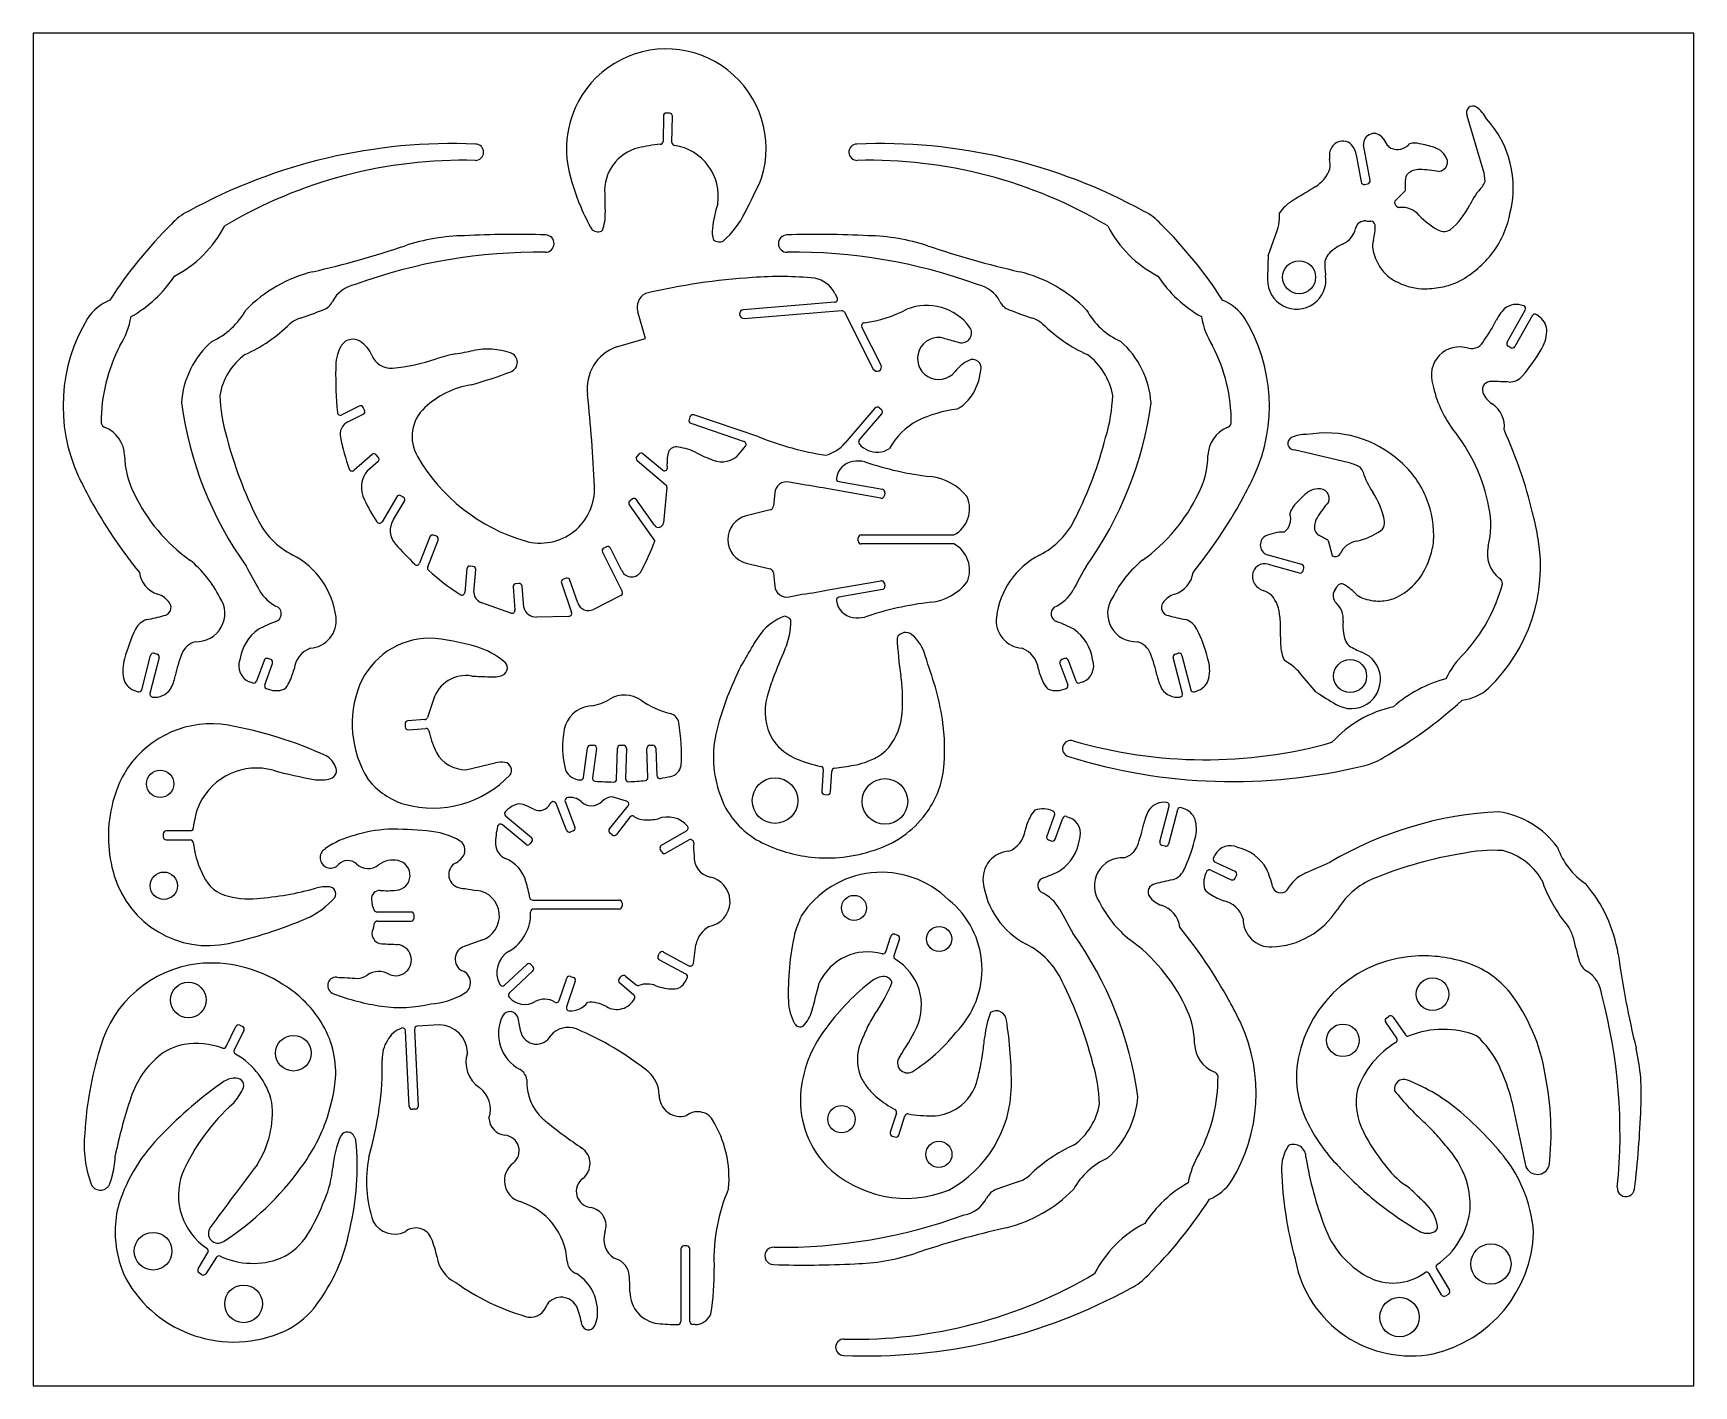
# Model space of a CAD drawing. Extents: x 0 to 10.9, y 0 to 8.9.
import ezdxf

# ---------------------------------------------------------------- set-up
doc = ezdxf.new("R2010")
doc.units = 0
doc.layers.add('WHITE', color=7, linetype='CONTINUOUS')

msp = doc.modelspace()

# ---------------------------------------------------------------- linework, layer by layer
at = {"layer": 'WHITE', "linetype": 'CONTINUOUS'}
for p, q in [((10.943487, 8.918657), (0, 8.918657)), ((0, 8.918657), (0, 0)), ((10.943487, 0), (10.943487, 8.918657)), ((4.153102, 8.372424), (4.150779, 8.205456)), ((4.192472, 8.391871), (4.173377, 8.392109)), ((4.209637, 8.198212), (4.212157, 8.371597)), ((9.556083, 8.017661), (9.450532, 8.37455)), ((8.719471, 8.116283), (8.751715, 7.93774)), ((8.809825, 7.94837), (8.767496, 8.181676)), ((8.77514, 7.921638), (8.793683, 7.925181)), ((9.043683, 7.880456), (8.972226, 7.810024)), ((8.138565, 7.451127), (8.183803, 7.580457)), ((5.281879, 7.144825), (4.681841, 7.095261)), ((5.282824, 7.202938), (5.297824, 7.173411)), ((4.034394, 6.905677), (3.98385, 7.082033)), ((4.686406, 7.037775), (5.326918, 7.089159)), ((5.345996, 7.078284), (5.536406, 6.703884)), ((9.712973, 6.881285), (9.832657, 7.092899)), ((9.879272, 7.055655), (9.764306, 6.852352)), ((9.929901, 7.045655), (9.908191, 7.061734)), ((5.588965, 6.730498), (5.461761, 6.980892)), ((3.84306, 6.850388), (3.852548, 6.853725)), ((9.737382, 6.844868), (9.720414, 6.854474)), ((2.148019, 6.459609), (2.033618, 6.401956)), ((2.072982, 6.355669), (2.174602, 6.406877)), ((2.183247, 6.433208), (2.174366, 6.450775)), ((4.328338, 6.389908), (4.321999, 6.371247)), ((4.782419, 6.256258), (4.353298, 6.402153)), ((5.5468, 6.446601), (5.351722, 6.217271)), ((5.444044, 6.234633), (5.591682, 6.408412)), ((5.589556, 6.436168), (5.574595, 6.448806)), ((1.274013, 6.258648), (1.27574, 6.252898)), ((4.3342, 6.346394), (4.684597, 6.227114)), ((7.067465, 6.252902), (7.069238, 6.258648)), ((2.233421, 6.140539), (2.114366, 6.036602)), ((2.273972, 6.123767), (2.261216, 6.138531)), ((3.990346, 6.143255), (3.977748, 6.128334)), ((4.146838, 6.037188), (4.018063, 6.145657)), ((8.672187, 6.085224), (8.310416, 6.172192)), ((2.202752, 6.035421), (2.27224, 6.096011)), ((3.98011, 6.100578), (4.169047, 5.941327)), ((4.175929, 5.924202), (4.152944, 5.689162)), ((5.068494, 5.941917), (4.981289, 5.958807)), ((5.585816, 5.853099), (5.251328, 5.911366)), ((5.309199, 5.961938), (5.596012, 5.911209)), ((0.373031, 5.850776), (0.376373, 5.844435)), ((2.395251, 5.862008), (2.298578, 5.697233)), ((2.375192, 5.711406), (2.446058, 5.832036)), ((2.438972, 5.859043), (2.422042, 5.869043)), ((3.92828, 5.808597), (4.096055, 5.569083)), ((3.94939, 5.847406), (3.93322, 5.836209)), ((4.094637, 5.673965), (3.976764, 5.842469)), ((4.886368, 5.887193), (4.878927, 5.801563)), ((5.612351, 5.888138), (5.609044, 5.86928)), ((7.966886, 5.84445), (7.97026, 5.850776)), ((4.856249, 5.775188), (4.69818, 5.735382)), ((9.883012, 5.749161), (9.881476, 5.756288)), ((2.613577, 5.597194), (2.546452, 5.423769)), ((2.657278, 5.601327), (2.638932, 5.608453)), ((5.437154, 5.571052), (5.437154, 5.590146)), ((5.457273, 5.609989), (6.068098, 5.609989)), ((8.87888, 5.637981), (8.891123, 5.649005)), ((2.600152, 5.398966), (2.668459, 5.575973)), ((3.75074, 5.497587), (3.882276, 5.236564)), ((3.777158, 5.532863), (3.759638, 5.524202)), ((3.87952, 5.373178), (3.803536, 5.524202)), ((6.068096, 5.551166), (5.457273, 5.55117)), ((8.359432, 5.416288), (8.137973, 5.477108)), ((8.534589, 5.572824), (8.560014, 5.475571)), ((2.858062, 5.386997), (2.844049, 5.231486)), ((2.898772, 5.402925), (2.879325, 5.404674)), ((2.90332, 5.231641), (2.916687, 5.381682)), ((4.699356, 5.424145), (4.85625, 5.385973)), ((8.139511, 5.417312), (8.343641, 5.359583)), ((8.368448, 5.373611), (8.373369, 5.391682)), ((3.162553, 5.267703), (3.1746, 5.114714)), ((3.20019, 5.290541), (3.180702, 5.288926)), ((3.232472, 5.132273), (3.221411, 5.272391)), ((3.481269, 5.293485), (3.547788, 5.099793)), ((3.512158, 5.324792), (3.493654, 5.318454)), ((3.588724, 5.161994), (3.537198, 5.312588)), ((4.878914, 5.359437), (4.88503, 5.290541)), ((4.88503, 5.290541), (4.886368, 5.274005)), ((5.251328, 5.249793), (5.585816, 5.308021)), ((5.609039, 5.291721), (5.612351, 5.272982)), ((3.148419, 5.094635), (2.956648, 5.161998)), ((3.873417, 5.210186), (3.692079, 5.118651)), ((4.981286, 5.202329), (5.068494, 5.219281)), ((5.59601, 5.249811), (5.309202, 5.198966)), ((3.529521, 5.073573), (3.31767, 5.068651)), ((0.714762, 4.589755), (0.773187, 4.816132)), ((0.797243, 4.830069), (0.816337, 4.825148)), ((7.526914, 4.825148), (7.546009, 4.830069)), ((7.570012, 4.816129), (7.628489, 4.589755)), ((0.830313, 4.801368), (0.769487, 4.565896)), ((1.521217, 4.783455), (1.470863, 4.646054)), ((1.525351, 4.623022), (1.576729, 4.763179)), ((1.564958, 4.788534), (1.546611, 4.795266)), ((6.766483, 4.763179), (6.8179, 4.623022)), ((6.796601, 4.795266), (6.778097, 4.788534)), ((6.872191, 4.646054), (6.821797, 4.783455)), ((7.573784, 4.565891), (7.512741, 4.801368)), ((1.445666, 4.6344), (1.42417, 4.642314)), ((6.919041, 4.642314), (6.897585, 4.6344)), ((8.453879, 4.5744), (8.364545, 4.678097)), ((0.663385, 4.586408), (0.688384, 4.576329)), ((2.637357, 4.525542), (2.598971, 4.406684)), ((7.654859, 4.576349), (7.679906, 4.586408)), ((2.581648, 4.393062), (2.468853, 4.385227)), ((3.677906, 4.483063), (3.662158, 4.48066)), ((2.450546, 4.364125), (2.451922, 4.344676)), ((2.472987, 4.32633), (2.58716, 4.33444)), ((2.650546, 4.189362), (2.657881, 4.174801)), ((3.62637, 4.011567), (3.653733, 4.206645)), ((3.673221, 4.223571), (3.693103, 4.223574)), ((3.712591, 4.201133), (3.685583, 4.009047)), ((3.844872, 4.000386), (3.849992, 4.204322)), ((3.869677, 4.223574), (3.889362, 4.223574)), ((3.909038, 4.203299), (3.903929, 4.002945)), ((4.05154, 4.011566), (4.04448, 4.203141)), ((4.064165, 4.223574), (4.083614, 4.223574)), ((4.10329, 4.204479), (4.110228, 4.023575)), ((4.871604, 4.263771), (4.881086, 4.250341)), ((2.85212, 4.06259), (3.044827, 4.107667)), ((5.206879, 4.063535), (5.196604, 3.919284)), ((5.255068, 3.915543), (5.262942, 4.053496)), ((3.514166, 3.662788), (3.446253, 3.839717)), ((3.505656, 3.851722), (3.569284, 3.683812)), ((3.910772, 3.854692), (3.816292, 3.88326)), ((5.215108, 3.898024), (5.233848, 3.896843)), ((3.113537, 3.758418), (3.283458, 3.615701)), ((3.797433, 3.671804), (3.920465, 3.823378)), ((3.932064, 3.750004), (3.843299, 3.63519)), ((6.730695, 3.764914), (6.679274, 3.624758)), ((6.734593, 3.60452), (6.784964, 3.74189)), ((6.810419, 3.753733), (6.831837, 3.745819)), ((7.425576, 3.586804), (7.486339, 3.822203)), ((7.541324, 3.798181), (7.482594, 3.572047)), ((7.592662, 3.801764), (7.567465, 3.811607)), ((0.857085, 3.639363), (0.857085, 3.619678)), ((1.035628, 3.659048), (0.87677, 3.659048)), ((3.245427, 3.570465), (3.092513, 3.699008)), ((3.557867, 3.658457), (3.53952, 3.651371)), ((3.815347, 3.632039), (3.800347, 3.644048)), ((4.139898, 3.564388), (4.306094, 3.660386)), ((0.87677, 3.599993), (1.035234, 3.599993)), ((1.91413, 3.533615), (1.927164, 3.543099)), ((3.285761, 3.588001), (3.273182, 3.572828)), ((4.142275, 3.520269), (4.132669, 3.537591)), ((4.323416, 3.599167), (4.169283, 3.512749)), ((6.690892, 3.599599), (6.709393, 3.59266)), ((7.458843, 3.557867), (7.439749, 3.562788)), ((9.411556, 3.508418), (9.40565, 3.50724)), ((7.760418, 3.400584), (7.895417, 3.337159)), ((7.778488, 3.479127), (7.788161, 3.499763)), ((7.920614, 3.390741), (7.787969, 3.452929)), ((7.921638, 3.346607), (7.930087, 3.364528)), ((3.292867, 3.20212), (3.860583, 3.20271)), ((3.880268, 3.183025), (3.880268, 3.16334)), ((4.592067, 3.186963), (4.59192, 3.20271)), ((2.49094, 3.123576), (2.26535, 3.123576)), ((2.268893, 3.064521), (2.49094, 3.064758)), ((2.510625, 3.084443), (2.510625, 3.103891)), ((3.860583, 3.143655), (3.297986, 3.143655)), ((5.061958, 3.09897), (5.058044, 3.089764)), ((2.241531, 3.016136), (2.249784, 3.049564)), ((5.618493, 2.861805), (5.652154, 2.965309)), ((5.677351, 2.978104), (5.695422, 2.972238)), ((2.954719, 2.93838), (2.840546, 2.896412)), ((4.118057, 2.835037), (4.127315, 2.852317)), ((4.154086, 2.860231), (4.321606, 2.770073)), ((4.35053, 2.784839), (4.366724, 2.908026)), ((5.708256, 2.947041), (5.671839, 2.835191)), ((3.106057, 2.64094), (3.252159, 2.778892)), ((3.29271, 2.736018), (3.137395, 2.589326)), ((3.280112, 2.778144), (3.293458, 2.763971)), ((4.301329, 2.714166), (4.126173, 2.808262)), ((3.465938, 2.539916), (3.516095, 2.68716)), ((3.57204, 2.668302), (3.514324, 2.498814)), ((3.541087, 2.699538), (3.559639, 2.693065)), ((3.862158, 2.684247), (3.874992, 2.699404)), ((3.958407, 2.576361), (3.864323, 2.656451)), ((3.902542, 2.701755), (3.973024, 2.643853)), ((4.296999, 2.664719), (4.309401, 2.68716)), ((7.883016, 2.53716), (7.879471, 2.543498)), ((8.918092, 2.425153), (8.934195, 2.436216)), ((8.961596, 2.431294), (9.042639, 2.313958)), ((1.271257, 2.236767), (1.335824, 2.368263)), ((1.388777, 2.342279), (1.325155, 2.213185)), ((1.361997, 2.377301), (1.379682, 2.368696)), ((2.478696, 1.842122), (2.45409, 2.341334)), ((2.512765, 2.349797), (2.537593, 1.844878)), ((2.67716, 2.380849), (2.531097, 2.370428)), ((8.986203, 2.291925), (8.912935, 2.39779)), ((0.442916, 2.235231), (0.438582, 2.219484)), ((6.981836, 2.129523), (6.980304, 2.135233)), ((8.336794, 2.15724), (8.333793, 2.141532)), ((9.745217, 1.874406), (9.837314, 1.444868)), ((2.518851, 1.824207), (2.499404, 1.823382)), ((5.688374, 1.798776), (5.647586, 1.671847)), ((5.703729, 1.65354), (5.744831, 1.779878)), ((5.926563, 1.779721), (5.943453, 1.780664)), ((5.660225, 1.647005), (5.678886, 1.640942)), ((1.086612, 0.771258), (1.151569, 0.878701)), ((4.268102, 0.902518), (4.268102, 0.423424)), ((4.307472, 0.922203), (4.287787, 0.922203)), ((4.327157, 0.423621), (4.327157, 0.902518)), ((1.208265, 0.847636), (1.136792, 0.739143)), ((4.486763, 0.793266), (4.487395, 0.778345)), ((8.316086, 0.839172), (8.318916, 0.82343)), ((9.247029, 0.774408), (9.332659, 0.630077)), ((1.109604, 0.733424), (1.092506, 0.744666)), ((9.281832, 0.599959), (9.198761, 0.740117)), ((9.325769, 0.603109), (9.308837, 0.593075)), ((1.848422, 0.50866), (1.860427, 0.524371)), ((3.243657, 0.458075), (3.259442, 0.453542)), ((4.361369, 0.403936), (4.346842, 0.403936)), ((0, 0), (10.943487, 0))]:
    msp.add_line(p, q, dxfattribs=at)
for centre, radius in [((8.34266, 7.309592), 0.108858), ((8.678723, 4.680109), 0.108858), ((0.836849, 3.969441), 0.090118), ((4.88873, 3.858654), 0.150197), ((5.613138, 3.853142), 0.150197), ((0.861022, 3.297395), 0.090118), ((5.409241, 3.151332), 0.082638), ((5.9705, 2.946215), 0.082638), ((1.022636, 2.544089), 0.11748), ((9.222068, 2.582475), 0.107638), ((1.71476, 2.193106), 0.11748), ((8.631321, 2.277948), 0.107638), ((5.326958, 1.758028), 0.090354), ((5.968492, 1.525942), 0.086378), ((0.790195, 0.887754), 0.124173), ((9.60628, 0.803345), 0.132637), ((1.386415, 0.540353), 0.124173), ((9.004273, 0.453346), 0.130118)]:
    msp.add_circle(centre, radius, dxfattribs=at)
for centre, radius, start, end in [((4.171945, 8.156905), 0.658038, -17.211067, 190.520959), ((9.487036, 8.395978), 0.042329, 54.537399, 210.413189), ((9.393682, 8.262936), 0.204855, 26.66354, 54.85921), ((4.17314, 8.37207), 0.020041, 89.319664, 178.986988), ((4.192118, 8.371834), 0.020041, -0.675361, 88.98672), ((9.083288, 7.90061), 0.670712, -14.695899, 42.630862), ((8.836872, 8.187936), 0.069658, 32.51342, 185.1562), ((9.530296, 8.598841), 0.736409, -149.52638, -145.4722), ((2.764719, 4.572314), 3.618806, 87.60882, 118.8016), ((2.91395, 8.134023), 0.053974, -91.860019, 88.139981), ((4.058864, 7.878206), 0.293422, 103.788724, 183.938154), ((4.268019, 6.887389), 1.305954, 96.011407, 102.339644), ((4.131094, 8.20585), 0.019689, -89.5419, -1.145763), ((4.229362, 8.198018), 0.019725, 179.436519, 261.159397), ((4.175976, 7.843092), 0.339193, -8.58405, 81.462656), ((5.4293, 8.134035), 0.053962, 91.86064, 271.86064), ((5.578519, 4.572321), 3.618798, 61.198164, 92.390982), ((8.73503, 8.10716), 0.192214, 170.23788, 185.916621), ((8.637331, 8.1135), 0.095414, 115.513713, 164.030101), ((8.630838, 8.127677), 0.079822, 33.746592, 115.691017), ((8.577936, 8.09207), 0.143591, 9.707671, 33.83392), ((8.971183, 8.213949), 0.057625, -145.656446, -114.609063), ((8.990757, 8.257076), 0.104985, -114.519832, -40.448284), ((9.105767, 8.064945), 0.128897, 76.162466, 105.810101), ((8.956914, 7.290979), 0.9169, 72.434135, 78.698796), ((9.077935, 7.797622), 0.399125, 62.95219, 67.03888), ((9.207538, 8.051051), 0.114479, 30.981145, 63.045131), ((9.256556, 8.069669), 0.063551, -83.8832, 39.36935), ((2.838374, 4.99133), 3.08963, 88.630824, 120.68318), ((4.890662, 8.322962), 1.395361, -168.163681, -156.832593), ((5.504778, 4.991337), 3.089645, 59.315778, 91.367333), ((8.325387, 8.103652), 0.233445, -58.085047, -19.806316), ((8.278252, 8.050938), 0.268072, -5.649052, 7.805619), ((9.097746, 7.953813), 0.054512, 138.263363, 181.37592), ((9.134864, 7.90337), 0.11651, 88.95448, 131.8908), ((9.125235, 7.30573), 0.714227, 78.851854, 89.056974), ((9.300257, 7.939709), 0.267439, 0.084298, 16.946458), ((1.07516, 9.634456), 4.083472, -27.686325, -24.174632), ((11.243442, 3.404482), 5.298033, 121.8358, 122.5558), ((8.771399, 7.941286), 0.020001, -169.787812, -79.22106), ((8.790178, 7.944833), 0.019963, -79.887216, 10.204043), ((6.690144, 7.902329), 2.353641, -0.532485, 1.221513), ((9.92195, 7.565695), 0.505808, 137.34075, 154.109306), ((9.492932, 7.961163), 0.077674, -42.738228, -15.732336), ((5.012785, 8.374983), 1.528102, -156.8408, -150.4794), ((5.954121, 7.855202), 2.187989, 179.925323, 183.170322), ((5.35787, 7.520405), 0.889146, 162.182984, 172.798129), ((8.445703, 7.57133), 0.283604, 122.328928, 144.745806), ((9.579282, 5.78027), 2.40325, 119.593294, 122.329978), ((9.004907, 7.803351), 0.033355, 168.460398, 273.647161), ((9.018017, 7.616201), 0.154254, 42.12632, 94.084865), ((9.02825, 7.999354), 0.48755, -50.567, -25.8781), ((1.18488, 7.41404), 0.367807, 116.414292, 138.0762), ((3.493655, 7.719276), 0.276229, -21.2328, 3.096482), ((4.159598, 7.993055), 0.589893, -48.9209, -25.71), ((7.158091, 7.414164), 0.367813, 41.896686, 63.538066), ((7.874351, 7.721394), 0.340035, -24.486336, 2.298021), ((8.777086, 7.616089), 0.0646, 85.576262, 167.112603), ((8.822196, 8.03437), 0.356141, -96.469374, -91.078306), ((8.815061, 7.648961), 0.029334, 12.78664, 89.15408), ((9.470799, 8.026411), 0.456715, -137.807465, -115.777225), ((9.136399, 7.838646), 0.605404, -38.8839, -10.2942), ((3.014044, 5.539235), 2.986406, 134.759504, 147.167678), ((0.578097, 7.999899), 0.768727, -62.680697, -27.208177), ((2.870398, 6.216483), 1.367237, 91.219742, 107.883386), ((3.164889, 1.513976), 6.078055, 88.00046, 93.051864), ((3.375367, 7.531264), 0.057088, -91.60006, 88.39994), ((3.727059, 7.6874), 0.078795, -123.942546, -95.838871), ((3.724755, 7.64656), 0.037978, -98.649319, -46.007724), ((4.652194, 7.609383), 0.177883, 172.736451, 198.03788), ((4.522786, 7.617465), 0.07462, -122.1719, -94.6908), ((4.967863, 7.531286), 0.057082, 91.580774, 271.580774), ((5.178102, 1.513984), 6.078055, 86.945679, 91.997094), ((5.472843, 6.216477), 1.367237, 72.116315, 88.779847), ((7.765089, 7.999933), 0.768727, -152.788266, -117.313859), ((5.329517, 5.538808), 2.986377, 32.84242, 45.25264), ((8.57203, 7.662937), 0.14574, -65.5189, -12.8613), ((8.961742, 7.51569), 0.134842, 164.398616, 188.798765), ((8.515481, 7.640448), 0.328529, -15.626336, 2.617821), ((9.297862, 7.680856), 0.070552, -111.341197, -55.394689), ((0.56698, 13.018205), 5.814105, -77.315071, -71.09713), ((3.325175, 3.96712), 3.507414, 89.206096, 110.0751), ((4.524302, 7.589837), 0.047359, -99.256766, -61.061973), ((5.017903, 3.967118), 3.507442, 69.92216, 90.79173), ((7.776497, 13.018119), 5.814105, -108.905263, -102.688804), ((13.096155, 7.235497), 4.962277, 177.5095, 179.3127), ((8.640417, 7.376836), 0.134394, 123.760378, 163.439403), ((8.757311, 7.256559), 0.300883, 114.523598, 129.547996), ((9.153503, 7.554379), 0.330385, -169.657442, -149.163096), ((9.076949, 7.879708), 0.677479, -62.806417, -38.430912), ((2.067862, 6.4397), 0.93362, 103.8926, 135.550999), ((6.275421, 6.439633), 0.933639, 44.45332, 76.11963), ((9.06077, 7.399411), 0.549398, 178.359195, 188.28743), ((9.100387, 7.522497), 0.268436, -149.194597, -127.877999), ((0.236456, 7.773606), 0.831159, -60.5537, -33.3303), ((2.159838, 7.055498), 0.209523, 100.613, 153.1942), ((4.998807, 3.113498), 4.201483, 93.516126, 103.261675), ((4.924951, 4.969951), 2.344339, 84.45773, 94.49715), ((5.112777, 7.116536), 0.190739, 26.93545, 78.327442), ((6.183432, 7.05546), 0.209523, 26.81747, 79.393947), ((8.106814, 7.773577), 0.831159, -146.672141, -119.446097), ((8.326713, 7.2918), 0.192506, 179.041007, 368.490342), ((9.105029, 7.529467), 0.276788, -127.750424, -112.930826), ((9.170297, 7.618095), 0.384693, -116.7434, -89.5368), ((9.169392, 7.79837), 0.56497, -89.59289, -77.683932), ((9.169785, 7.791914), 0.558579, -77.582, -67.1652), ((0.626825, 6.861882), 0.320699, 112.386991, 146.997189), ((1.870468, 7.201742), 0.114703, -68.981143, -26.821965), ((4.084183, 7.110862), 0.104393, 118.113184, 196.03092), ((5.280462, 7.164356), 0.019582, -85.8492, 27.543931), ((5.888962, 6.77495), 0.349277, 36.081417, 112.011242), ((6.472778, 7.201766), 0.11471, -153.166406, -110.995432), ((7.71648, 6.861877), 0.320683, 33.005148, 67.622327), ((9.77498, 7.005695), 0.124786, 67.28558, 129.9444), ((9.815612, 7.102667), 0.019645, -29.813905, 67.390482), ((1.308784, 6.460196), 1.111948, 148.779178, 204.383917), ((0.095401, 7.148949), 0.558527, -31.533666, -10.223205), ((0.976697, 7.329083), 0.485649, -65.727489, -29.019652), ((1.825162, 6.844714), 0.206507, 108.509814, 130.409316), ((0.737479, 10.151121), 3.274213, -71.8097, -68.9858), ((4.684164, 7.066521), 0.028834, 94.620711, 274.4592), ((5.328336, 7.069474), 0.019736, 26.51362, 94.11819), ((5.479134, 6.989948), 0.019592, 96.957025, 207.532775), ((5.36495, 7.848685), 0.846705, -82.4117, -62.3364), ((7.606108, 10.15102), 3.274225, -111.01973, -108.196434), ((6.518085, 6.844721), 0.206497, 49.588373, 71.488352), ((7.366556, 7.329047), 0.485639, -150.984053, -114.278756), ((8.247858, 7.148883), 0.558506, -169.78, -148.4724), ((7.034435, 6.460264), 1.111967, -24.387387, 31.215961), ((8.804978, 7.446082), 0.936685, -36.08145, -26.688446), ((9.931921, 6.879566), 0.32464, 136.904894, 153.310496), ((9.896398, 7.04601), 0.019655, 53.1294, 150.610989), ((9.863445, 6.956443), 0.111244, -2.9211, 53.316654), ((0.966478, 7.741709), 1.035663, -65.460408, -45.58433), ((2.106095, 6.809437), 0.090892, 56.65852, 150.837095), ((1.66732, 14.846781), 8.286385, -74.7095, -73.4018), ((5.966539, 6.773458), 0.138723, 73.519242, 321.527081), ((7.195846, 10.925415), 4.191397, -106.493323, -105.128619), ((6.11911, 6.941918), 0.064945, -105.323526, 36.61189), ((7.376757, 7.741717), 1.035663, -134.4147, -114.5386), ((9.477128, 6.93151), 0.092606, -102.027755, -23.599919), ((9.728754, 6.963029), 0.246096, -32.801506, -2.854549), ((1.530907, 6.354288), 1.083104, 152.354969, 180.310776), ((1.573688, 6.438246), 0.598914, 131.563749, 175.859899), ((1.644465, 6.459067), 0.421176, 126.049176, 170.317162), ((2.31023, 6.711991), 0.316961, 153.437492, 180.825402), ((2.046265, 6.718036), 0.200134, 22.697565, 56.731199), ((2.359645, 6.848875), 0.139463, -157.391373, -86.781357), ((2.930008, 5.956913), 0.859609, 99.989345, 108.678056), ((1.836542, 12.140887), 5.420296, -79.966411, -78.664475), ((2.994906, 6.363179), 0.472387, 71.444567, 101.351969), ((3.124246, 6.747939), 0.06647, -69.6227, 71.59724), ((3.942512, 6.576247), 0.291623, 109.9395, 188.0087), ((6.698806, 6.459079), 0.421155, 9.681967, 53.952067), ((6.769515, 6.438248), 0.598914, 4.139697, 48.435354), ((6.812349, 6.354304), 1.083085, -0.311668, 27.644338), ((9.400018, 6.663688), 0.186439, 71.935534, 199.606111), ((9.730052, 6.871587), 0.019641, 150.411061, 240.611124), ((9.747146, 6.861915), 0.019645, -119.801849, -29.132), ((8.972027, 7.382503), 1.110887, -40.662365, -29.842146), ((4.727506, 6.67342), 2.734416, 179.287442, 185.366903), ((2.244366, 7.983882), 1.280182, -84.4816, -71.3043), ((1.906323, 10.04816), 3.584252, -74.140595, -69.741543), ((5.561407, 6.719717), 0.029592, -147.654646, 21.366948), ((6.296995, 6.510341), 0.283689, 117.7493, 141.4457), ((6.19109, 6.711838), 0.056056, -17.863139, 117.843426), ((5.875357, 6.733375), 0.371114, -34.315366, -5.99073), ((2.98539, 6.012941), 0.59578, 99.620702, 132.78555), ((9.961125, 6.752725), 0.752171, -168.372644, -144.111399), ((9.60362, 6.568488), 0.053675, 82.134923, 199.716284), ((9.6077, 4.599011), 2.022651, 86.6145, 89.90753), ((9.724587, 6.73853), 0.120426, -88.7827, -41.5542), ((3.379876, 6.811794), 2.426129, -172.175079, -144.500239), ((2.292515, 6.565892), 1.063835, -178.0615, -163.2134), ((2.156807, 6.442113), 0.019579, 26.255904, 116.6681), ((-7.33282, 5.408643), 11.044202, 2.712213, 5.856775), ((5.96987, 6.668254), 0.25634, -62.6677, -34.2026), ((4.963326, 6.811625), 2.426108, -35.495255, -7.821005), ((6.050736, 6.565892), 1.063835, -16.7866, -1.9384), ((9.694549, 6.60207), 0.150606, -159.927284, -122.174688), ((9.521716, 6.328078), 0.173344, -7.825707, 57.696748), ((0.489326, 6.358507), 0.042716, -166.330728, -109.659281), ((2.024602, 6.419357), 0.019598, -175.0353, -62.611347), ((2.114208, 6.273373), 0.092044, 116.6089, 192.098475), ((2.165783, 6.424357), 0.019579, -63.22885, 26.87453), ((2.758066, 6.258689), 0.261015, 132.806049, 209.921876), ((4.340661, 6.364987), 0.019683, 161.456331, 250.8397), ((4.346948, 6.383535), 0.019671, 71.165371, 161.093881), ((5.56179, 6.433933), 0.019626, 49.272718, 139.797706), ((5.576786, 6.421231), 0.019652, -40.713129, 49.47325), ((6.05872, 5.943645), 0.479179, 118.844567, 150.2957), ((6.206348, 5.563546), 0.884994, 97.713239, 115.342365), ((7.853963, 6.358492), 0.042662, -70.431851, -13.666515), ((0.397007, 6.128712), 0.204968, 1.435116, 67.648368), ((3.836019, 6.910957), 2.643496, -165.585492, -153.271138), ((3.759087, 6.62601), 1.774298, -167.8999, -160.8796), ((5.561524, 8.235023), 2.12662, -111.4912, -99.176164), ((4.507117, 6.910616), 2.643477, -26.7208, -14.4069), ((7.946205, 6.128728), 0.204968, 112.3532, 178.569), ((8.309562, 6.214459), 0.042275, 113.798919, 271.158681), ((8.378372, 6.067114), 0.204888, 86.607902, 114.778043), ((8.519668, 5.556249), 0.726962, 47.71295, 100.2352), ((8.458093, 5.580146), 1.154957, 10.62505, 39.30768), ((6.753011, 4.989552), 3.221052, 13.770821, 24.093559), ((1.168816, 6.142266), 0.566967, -179.149053, -152.839265), ((2.24632, 6.125713), 0.019652, 40.712049, 131.024445), ((3.579089, 6.730849), 1.208123, -150.093187, -106.226898), ((4.005383, 6.130856), 0.01949, 49.413408, 140.490953), ((4.389044, 6.095058), 0.211924, 162.828362, 184.269995), ((4.236683, 6.135826), 0.054652, 73.771865, 156.492255), ((4.21381, 5.850933), 0.339517, 62.22259, 83.54907), ((4.764675, 6.894667), 0.840666, -117.843246, -109.831968), ((4.538178, 6.242626), 0.150675, -112.932567, -40.273324), ((1.681493, 8.54144), 3.817398, -38.8813, -37.9012), ((4.678201, 6.208518), 0.019664, -38.023288, 71.017918), ((5.15062, 6.392546), 0.266765, -74.3926, -41.07456), ((5.458971, 6.221844), 0.019656, 139.41048, 222.322985), ((5.565524, 6.320202), 0.164665, -137.336422, -87.815771), ((5.567942, 6.277389), 0.121794, -88.1848, -52.2485), ((7.174411, 6.142186), 0.56695, -27.152383, -0.842795), ((2.101255, 6.051251), 0.019659, -160.941428, -48.170038), ((2.341579, 5.923582), 0.178272, 141.145367, 207.065204), ((2.259225, 6.110756), 0.019666, -48.566166, 41.423616), ((3.992549, 6.115615), 0.019515, 139.327273, 230.401756), ((4.159441, 6.052311), 0.019686, -129.8054, -0.4583), ((3.958065, 6.054203), 0.22107, -0.53128, 6.51311), ((5.422696, 5.965144), 0.131272, 98.915663, 171.392321), ((5.434863, 5.889163), 0.20822, 77.572802, 98.983041), ((6.157271, 8.093212), 2.112338, -108.7102, -96.5992), ((8.611351, 5.824876), 0.267362, 59.944017, 76.847531), ((8.689625, 6.002163), 0.077617, 17.223554, 44.212723), ((9.246635, 6.175736), 0.50581, -162.6792, -145.9141), ((8.617329, 5.632408), 0.605274, 21.087867, 49.70168), ((3.200181, 7.393676), 3.220764, -154.382251, -151.376765), ((3.341488, 5.914516), 0.357914, -106.22399, 2.679457), ((4.156566, 5.926366), 0.019483, -6.3776, 50.16478), ((4.96604, 5.880306), 0.079969, 79.00671, 175.059383), ((4.619903, 2.694944), 3.277815, 78.89334, 82.134002), ((5.312548, 5.981563), 0.019909, 170.6681, 260.3149), ((5.592628, 5.891491), 0.020006, -9.648116, 80.259691), ((5.874573, 5.641934), 0.355189, 38.000457, 83.543368), ((5.142391, 7.392505), 3.220833, -28.598834, -25.5941), ((8.468644, 5.799792), 0.11458, 90.88595, 122.8819), ((8.477266, 5.851601), 0.063612, -23.564507, 99.403004), ((3.200322, 7.393419), 3.220875, -151.254474, -140.928526), ((1.705752, 6.382766), 1.1549, -154.383602, -125.698315), ((3.212907, 6.328255), 1.13888, -154.7513, -146.3055), ((2.4122, 5.851996), 0.019685, 59.999272, 149.43), ((2.429123, 5.842026), 0.019662, -30.536698, 59.941584), ((3.944244, 5.819988), 0.019612, 124.200484, 215.5111), ((3.960622, 5.831327), 0.019614, 34.615142, 124.9347), ((4.849045, 5.804319), 0.030009, -76.1098, -5.26929), ((5.589321, 5.87283), 0.02004, -100.073249, -10.203828), ((5.975775, 5.781996), 0.195218, -61.775939, 23.74773), ((6.637504, 6.382781), 1.1549, -54.302363, -25.617158), ((5.143061, 7.393331), 3.220717, -39.071729, -28.744971), ((8.406399, 5.718884), 0.12901, 136.297018, 165.886313), ((9.002854, 5.203925), 0.916867, 132.51833, 138.786364), ((8.624034, 5.561311), 0.399218, 123.028587, 127.102142), ((9.073376, 5.356061), 0.714306, 138.842374, 149.050754), ((8.423651, 5.619042), 0.487774, 9.411654, 34.065153), ((8.583799, 5.605973), 0.646193, -3.363593, 22.205191), ((1.94598, 5.940185), 0.519071, -155.1435, -116.8216), ((2.281714, 5.707371), 0.019677, -146.268882, -31.013659), ((2.483022, 5.637896), 0.130503, 145.717081, 222.848545), ((4.73755, 5.57991), 0.160379, 104.210218, 256.223), ((6.397344, 5.940182), 0.519036, -63.185588, -24.85808), ((8.182478, 5.715235), 0.104857, -54.684242, 19.561579), ((8.560544, 5.663311), 0.116477, 148.935774, 191.966101), ((8.84427, 5.688724), 0.061423, -40.289006, 9.447566), ((9.038808, 5.674231), 0.567039, -14.189817, 12.100625), ((6.752645, 4.991046), 3.220859, 10.609352, 13.613836), ((2.631885, 5.590146), 0.019617, 68.945977, 158.9457), ((2.650144, 5.583039), 0.019631, -21.095774, 68.690137), ((4.120923, 5.692567), 0.032202, -144.713764, -6.069688), ((5.457193, 5.589949), 0.020039, 89.772548, 179.437178), ((8.156165, 5.544123), 0.06944, 122.4737, 254.813), ((8.247682, 5.309004), 0.320703, 90.819829, 113.679566), ((8.49845, 5.656358), 0.05463, -161.653013, -118.696347), ((7.336403, 3.546883), 2.353739, 59.398984, 61.14738), ((8.622227, 6.015933), 0.456857, -77.8621, -55.821044), ((8.821242, 5.402863), 1.112061, -46.2192, 9.37662), ((1.463736, 5.001926), 0.535887, 7.152436, 62.429231), ((6.138767, 9.019234), 5.110254, -137.231, -135.1763), ((3.768142, 5.506564), 0.019581, 115.741746, 207.2856), ((3.786039, 5.515414), 0.019579, 26.66699, 116.976972), ((2.284089, 6.269903), 1.942774, -27.519836, -21.145127), ((5.457194, 5.57121), 0.02004, -179.548421, -89.774865), ((5.975815, 5.379162), 0.195195, -23.7524, 61.7862), ((6.879288, 5.001807), 0.535888, 117.54345, 172.83445), ((8.582188, 5.500343), 0.033247, -131.8311, -25.5334), ((8.750851, 5.418572), 0.154194, 102.191649, 154.063638), ((8.674747, 5.638213), 0.558555, -17.629935, -7.21529), ((9.787815, 5.487036), 0.205013, 166.4041, 232.6944), ((0.871689, 5.385167), 0.173307, -172.763314, -107.271176), ((0.557479, 4.861408), 0.751968, 26.62273, 50.8881), ((-11.410883, -1.721965), 14.663014, 28.38075, 29.07212), ((2.528093, 5.430711), 0.019628, -135.177906, -20.712418), ((2.618657, 5.391959), 0.019786, 159.259893, 227.581613), ((3.830978, 6.75093), 1.840919, -131.743086, -123.551154), ((2.877711, 5.384989), 0.019751, 85.312234, 174.165), ((2.897002, 5.383257), 0.019748, -4.573921, 84.85744), ((3.943522, 5.40541), 0.07166, -153.270028, -27.578996), ((4.849006, 5.35684), 0.030021, 4.963933, 76.036652), ((19.753947, -1.722412), 14.663028, 150.925923, 151.617299), ((7.785786, 4.861419), 0.751977, 129.113266, 153.378501), ((7.471599, 5.385225), 0.173278, -72.808026, -7.257243), ((8.116913, 5.337863), 0.0826, 74.122126, 175.1592), ((8.349117, 5.378848), 0.020027, -105.8689, -15.156333), ((8.354127, 5.397034), 0.019972, -15.542304, 74.596735), ((8.668798, 5.64081), 0.565011, -29.618951, -17.698233), ((3.182238, 5.269241), 0.019745, 94.46004, 184.4691), ((3.201726, 5.270856), 0.019745, 4.46004, 94.46004), ((3.499914, 5.299793), 0.019683, 108.5437, 198.6897), ((3.518576, 5.30617), 0.019697, 19.014406, 109.0149), ((4.966092, 5.280895), 0.080021, -175.060784, -79.0548), ((5.589359, 5.288375), 0.019963, 9.647094, 100.223992), ((5.592666, 5.269517), 0.019988, -80.3702, 9.981829), ((5.87462, 5.519279), 0.355198, -83.550922, -38.011496), ((8.129906, 5.337645), 0.09557, 175.686007, 224.038763), ((8.184747, 5.418336), 0.192117, -130.0206, -114.3118), ((8.290883, 5.458341), 0.356267, -36.534504, -31.129089), ((8.620917, 5.25889), 0.029354, 72.976651, 148.648678), ((8.479117, 4.99499), 0.328426, 44.4997, 62.74689), ((8.825268, 5.551294), 0.384747, -56.754045, -29.546432), ((8.634435, 5.562394), 1.083008, -42.643125, -14.690129), ((9.639548, 5.288891), 0.042509, -1.534789, 55.600446), ((0.775526, 5.07589), 0.150575, 34.945565, 72.727347), ((0.855038, 5.131486), 0.053555, -82.9481, 34.91588), ((1.076352, 5.09255), 0.186335, -93.093168, 34.605672), ((1.725198, 5.379233), 0.269648, -150.824947, -114.269026), ((2.824364, 5.233257), 0.019765, -123.217077, -5.143201), ((2.98338, 5.237706), 0.080289, -175.6679, -109.447827), ((3.659678, 5.186289), 0.074998, -161.0988, -64.403463), ((3.864811, 5.227753), 0.019562, -63.897971, 26.771717), ((4.620591, 8.466284), 3.27775, -82.14598, -78.905368), ((5.312679, 5.179276), 0.019994, 100.013757, 188.478273), ((5.422631, 5.19591), 0.131197, -171.416429, -98.891904), ((6.157417, 3.068103), 2.112238, 96.603447, 108.715248), ((6.618111, 5.379248), 0.269637, -65.74348, -29.179917), ((7.266875, 5.092549), 0.186318, 145.3898, 273.1006), ((7.488213, 5.131525), 0.053589, 145.1183, 262.994411), ((7.567735, 5.07592), 0.150622, 107.351057, 145.06599), ((8.005697, 4.994632), 0.267964, 54.62988, 68.098163), ((7.982386, 5.062626), 0.233429, 1.875413, 40.149774), ((8.630258, 5.209675), 0.064492, 145.4464, 227.1522), ((8.487383, 5.055488), 0.145715, -5.514001, 47.193377), ((8.809588, 5.319675), 0.134858, -135.51981, -111.13325), ((8.872414, 5.504953), 0.330427, -109.711402, -89.213341), ((8.872608, 5.44306), 0.268538, -89.073431, -67.771852), ((8.870179, 5.450895), 0.276711, -67.92, -53.1318), ((0.782073, 4.936168), 0.120395, 106.230422, 153.464438), ((0.34293, 7.033462), 2.022758, -78.435823, -75.142047), ((1.846553, 4.320406), 0.759969, 109.044295, 118.391376), ((1.580548, 5.090423), 0.054699, -70.7568, 51.81034), ((1.814012, 5.045817), 0.182872, -86.2475, 7.172462), ((3.154891, 5.113305), 0.01976, -109.118136, 4.088581), ((3.315702, 5.154872), 0.086243, -164.8089, -88.6921), ((3.529217, 5.093258), 0.019688, -89.116675, 19.387077), ((5.063179, 4.757353), 0.335879, 109.4799, 142.8507), ((4.946248, 5.019558), 0.05467, 58.333411, 84.833526), ((4.52985, 5.043492), 0.46322, -23.681637, 0.360575), ((4.949911, 5.024872), 0.048225, 26.52321, 58.72328), ((5.434753, 5.271919), 0.208167, -98.9546, -77.5381), ((6.529046, 5.045845), 0.182888, 172.836339, 266.308461), ((6.762693, 5.090415), 0.054699, 128.176006, 250.763985), ((6.496759, 4.320385), 0.759958, 61.6134, 70.96056), ((8.000393, 7.033457), 2.022761, -104.858881, -101.5651), ((7.561125, 4.936214), 0.120375, 26.513161, 73.721481), ((13.511071, 5.240767), 5.298125, -178.15582, -177.435706), ((8.93199, 5.012704), 0.300946, 174.511853, 189.54788), ((1.675687, 4.509205), 1.110754, 154.353705, 165.172497), ((1.658123, 4.744226), 0.29967, 125.244331, 171.72563), ((2.617352, 4.424164), 0.505967, 90.900046, 157.297611), ((2.506499, 3.493219), 1.44053, 73.168485, 85.903532), ((5.437208, 4.469773), 0.807679, 142.613382, 146.902645), ((5.750133, 4.903977), 0.063515, 49.811136, 153.978445), ((7.834314, 5.023711), 2.143227, -177.543273, -170.794768), ((5.61991, 4.74814), 0.266598, 13.33645, 50.04383), ((6.685105, 4.744242), 0.29967, 8.270771, 54.750298), ((6.667624, 4.509007), 1.110738, 14.83814, 25.65771), ((10.621554, 4.986614), 2.403364, 179.592038, 182.333231), ((8.769392, 4.971798), 0.134481, -176.157412, -136.530823), ((0.792213, 4.811022), 0.0197, 75.209086, 164.965037), ((0.811176, 4.806117), 0.019718, -13.936525, 74.82615), ((1.853303, 4.490542), 0.936552, 158.9097, 168.2975), ((1.104246, 4.777548), 0.134406, 106.400025, 158.159767), ((1.887913, 4.704874), 0.170136, 111.347234, 172.875606), ((2.77608, 4.383345), 0.510478, 50.793829, 73.200914), ((2.593138, 6.039859), 2.442485, -32.040182, -28.290192), ((5.106454, 4.689412), 0.410669, 147.375354, 151.989826), ((8.733841, 3.199443), 4.127429, 156.3154, 159.255119), ((6.455184, 4.704948), 0.170123, 7.099816, 68.595562), ((7.238757, 4.777648), 0.134398, 21.792461, 73.488976), ((6.490168, 4.489326), 0.936582, 11.778043, 21.168857), ((7.531903, 4.806061), 0.019728, 104.648105, 193.759771), ((7.550969, 4.810975), 0.019728, 15.14555, 104.56315), ((8.50364, 4.900443), 0.283698, -177.641883, -155.252059), ((8.686128, 4.657603), 0.192571, -120.984798, 68.522389), ((8.959313, 5.347588), 0.549528, -121.548, -111.6429), ((9.815177, 4.423377), 0.558428, 133.4574, 154.7701), ((0.836162, 4.718165), 0.246045, 162.181077, 192.163429), ((1.468027, 4.74727), 0.113751, 159.367595, 247.322096), ((1.539719, 4.776881), 0.019634, 69.448762, 160.439049), ((1.558354, 4.770058), 0.019621, -20.522431, 70.331968), ((1.314403, 4.825377), 0.416717, -26.663164, -13.800128), ((3.073781, 4.733828), 0.051532, -67.995311, 61.006601), ((6.532108, 3.796991), 2.094853, 153.121125, 165.207682), ((1.713433, 3.351926), 4.413562, 16.500791, 19.285761), ((7.028528, 4.825981), 0.416704, -166.113884, -153.24288), ((6.784851, 4.770102), 0.01963, 110.126819, 200.650561), ((6.803324, 4.776827), 0.019627, 19.737846, 110.032485), ((6.875195, 4.747279), 0.113755, -67.328431, 20.625352), ((7.507072, 4.718222), 0.246036, -12.175519, 17.80516), ((8.087632, 4.480803), 0.340009, 35.469077, 62.240105), ((0.70429, 4.689754), 0.111147, -167.8301, -111.594131), ((0.618432, 4.746461), 0.324559, -28.119101, -11.725559), ((1.452438, 4.652825), 0.01963, -110.179459, -20.1792), ((1.543816, 4.616329), 0.01964, 160.075769, 244.6703), ((1.601036, 4.736123), 0.152398, -115.505696, -69.626682), ((1.571847, 4.687313), 0.124942, -48.8328, -23.0587), ((2.79775, 4.365149), 0.695331, 158.5486, 211.8128), ((2.853656, 4.4557), 0.227295, 80.82156, 162.104851), ((3.177336, 10.172993), 5.500423, -92.99535, -91.768082), ((3.029837, 4.842077), 0.16836, -97.581046, -67.932623), ((6.243132, 4.156119), 1.459391, 159.742903, 164.560595), ((4.995738, 4.563607), 0.732397, 0.5826, 9.212097), ((4.489205, 4.174745), 1.518403, 8.244178, 16.480673), ((6.771561, 4.686999), 0.124965, -157.1025, -131.3982), ((6.742062, 4.736058), 0.152366, -110.411318, -64.431754), ((6.799471, 4.616346), 0.019601, -64.785252, 19.913506), ((6.890654, 4.652791), 0.019654, -159.952112, -69.350063), ((7.724826, 4.746451), 0.324566, -168.276399, -151.883188), ((7.638922, 4.689715), 0.11114, -68.360656, -12.1458), ((9.51749, 3.856456), 0.831259, 104.452971, 131.678448), ((9.376126, 4.838293), 0.320677, -82.629593, -48.005244), ((0.695648, 4.594684), 0.019739, -111.591843, -14.460045), ((0.788494, 4.560942), 0.019642, 165.390786, 262.060255), ((0.802518, 4.665148), 0.124788, -97.7082, -35.0439), ((3.619127, 4.833179), 0.355016, -80.4698, -59.4165), ((3.897339, 4.362836), 0.19145, 55.399125, 120.644119), ((4.350384, 5.020266), 0.606964, -124.561959, -104.422752), ((5.191722, 4.446527), 0.368612, 164.564, 209.72211), ((-3.550427, 4.531587), 9.278607, -0.421201, 0.243711), ((7.54069, 4.665232), 0.124806, -144.91394, -82.367002), ((7.554754, 4.561015), 0.019645, -82.648303, 14.371369), ((7.647583, 4.594676), 0.019718, -165.547572, -68.3475), ((11.120225, 8.759449), 4.962262, -122.501713, -120.697138), ((7.412229, 6.733372), 2.986303, -60.2336, -47.824), ((2.470228, 4.365542), 0.019733, 93.996077, 184.118206), ((2.580186, 4.412747), 0.019739, -85.753732, -17.887083), ((3.685134, 4.29369), 0.188377, 97.005712, 169.108823), ((4.180311, 4.359766), 0.075081, 9.864342, 75.42577), ((5.316946, 4.466509), 0.410996, -34.151534, -0.436664), ((4.701053, 4.199514), 1.305206, -6.205981, 8.501581), ((9.128458, 3.726137), 0.76881, 102.294841, 137.769407), ((1.17283, 3.699527), 0.665016, 80.337777, 145.951936), ((0.85688, 1.858819), 2.532643, 64.923826, 80.280657), ((2.471609, 4.346015), 0.019733, -176.1103, -85.995827), ((2.588535, 4.314771), 0.019718, 11.937103, 93.997819), ((3.24334, 4.456723), 0.650298, -167.7594, -155.7237), ((4.103417, 4.211251), 0.614705, 168.9297, 194.4118), ((3.058842, 4.164709), 1.213388, -3.571317, 9.866608), ((5.208572, 4.146015), 0.726071, 165.1711, 188.6354), ((2.846884, 4.277747), 0.215221, -151.4238, -88.605886), ((3.673221, 4.203889), 0.019682, 90, 171.950938), ((3.693103, 4.203892), 0.019682, -8.057744, 90.001216), ((3.869673, 4.203889), 0.019685, 89.986133, 178.739393), ((3.889362, 4.203889), 0.019685, -1.7183, 90), ((4.064151, 4.203889), 0.019685, 89.958617, 182.177779), ((4.083614, 4.203889), 0.019685, 1.718288, 90), ((5.160856, 4.455385), 0.346863, -143.7622, -112.4608), ((5.433478, 4.378841), 0.26544, -60.655953, -32.61188), ((6.837762, 4.201271), 0.054025, 73.030615, 253.030615), ((7.723908, 7.217352), 3.089542, -106.362738, -74.314325), ((1.267306, 3.65682), 0.767406, 147.259393, 167.84078), ((1.47169, 3.656646), 0.416488, 74.82611, 154.1641), ((2.360051, 6.917147), 2.962869, -105.250379, -99.696433), ((1.872273, 4.039342), 0.127376, 19.584826, 62.913349), ((1.944853, 4.055862), 0.054172, -74.373069, 28.896369), ((3.083812, 3.952748), 0.15975, 81.2109, 104.1253), ((3.100261, 4.058878), 0.052353, -35.465863, 81.25379), ((3.612587, 4.111929), 0.117505, -152.821977, -93.378943), ((4.183731, 4.103378), 0.087313, -78.214316, -9.394015), ((5.392423, 5.016237), 0.95364, -112.444349, -102.173458), ((5.187194, 4.064756), 0.019723, -3.547797, 77.90585), ((5.28258, 4.052353), 0.019671, 97.799309, 176.669548), ((4.714263, 8.09943), 4.067115, -82.005485, -80.194936), ((5.327207, 4.562512), 0.477482, -80.394706, -71.3798), ((5.319363, 4.581986), 0.498442, -71.240074, -60.66499), ((5.392332, 4.137092), 0.611361, -36.921499, -7.393774), ((7.903477, 7.602953), 3.618738, -107.388918, -76.193478), ((8.69408, 4.449126), 0.367672, -78.550152, -56.907927), ((1.892815, 4.242051), 0.247496, -97.38073, -74.382384), ((2.585424, 4.294997), 0.480775, -141.940414, -106.659433), ((2.633381, 4.51129), 0.701922, -105.3481, -43.4569), ((3.606834, 4.014323), 0.019729, -93.407639, -8.030872), ((3.705071, 4.00637), 0.019671, 172.178024, 265.4077), ((3.845576, 5.727303), 1.74633, -94.666686, -90.676642), ((3.825189, 4.000779), 0.019686, -90.6875, -1.146), ((3.923614, 4.002551), 0.019689, 178.854237, 272.7474), ((3.845028, 5.727872), 1.746798, -87.39047, -83.789379), ((4.031995, 4.010783), 0.019561, -84.108211, 2.292941), ((4.129913, 4.024323), 0.019699, -177.823807, -80.8009), ((3.840895, 5.727678), 1.7474, -80.374865, -78.088299), ((5.232665, 4.14969), 0.750442, -171.363397, -152.751067), ((1.545492, 3.63587), 0.492152, 155.731687, 175.187616), ((3.205348, 3.763339), 0.073483, 69.65234, 120.6742), ((2.986098, 3.194262), 0.683329, 62.640102, 69.00737), ((3.3346, 3.874953), 0.081449, -115.0288, -26.5279), ((3.432312, 3.825698), 0.027977, 122.98595, 152.595892), ((3.427899, 3.832808), 0.019611, 20.625815, 123.481344), ((3.524012, 3.858772), 0.019663, 100.509561, 201.010894), ((3.539791, 3.776532), 0.103403, 46.647009, 100.794347), ((3.678966, 3.923381), 0.098919, -133.578557, -44.274076), ((3.823496, 3.77582), 0.107682, 93.836084, 133.192268), ((3.905228, 3.835819), 0.01967, -39.232926, 73.63009), ((5.216447, 3.917872), 0.019893, 175.930095, 266.140596), ((5.235211, 3.916686), 0.01989, -93.929377, -3.293645), ((7.453289, 3.72303), 0.124749, 82.271931, 144.946961), ((7.467347, 3.827197), 0.019638, -14.7317, 82.04859), ((1.377901, 3.623259), 0.882641, 167.22319, 197.124073), ((3.126385, 3.773432), 0.019761, 135.944343, 229.444807), ((3.246054, 3.656899), 0.186795, 114.74659, 135.780082), ((3.947591, 3.737827), 0.019732, 56.72213, 141.8942), ((4.035396, 3.872755), 0.141251, -123.023222, -93.984242), ((4.041724, 4.195661), 0.464096, -91.9933, -80.6064), ((4.182226, 3.583351), 0.167463, 39.519196, 112.747855), ((5.057195, 4.088575), 0.567059, -150.1224, -116.4886), ((5.350336, 4.166171), 0.662406, -73.010776, -36.750178), ((6.941207, 3.561607), 0.416722, 153.1904, 166.0373), ((6.684391, 3.701012), 0.124932, 131.432719, 157.132933), ((6.655111, 3.651977), 0.152362, 64.52025, 110.513434), ((6.712263, 3.771744), 0.019657, -20.332658, 64.724244), ((6.80349, 3.735347), 0.019648, 69.349895, 160.5472), ((6.787975, 3.64085), 0.113765, -20.644021, 67.322344), ((7.637783, 3.64244), 0.324539, 152.024749, 168.404866), ((7.560407, 3.793185), 0.019727, 69.03605, 165.329863), ((7.551677, 3.698459), 0.111138, 12.02161, 68.360189), ((7.419831, 3.669924), 0.246037, -17.808073, 12.125943), ((9.77939, 1.362399), 2.426151, 92.83413, 120.5058), ((9.564385, 3.194173), 0.598998, 36.57863, 80.87019), ((0.87677, 3.639363), 0.019685, 90, 180), ((0.87677, 3.619678), 0.019685, 180, 270), ((1.035416, 3.678772), 0.019726, -89.383884, -4.693147), ((2.255661, 3.076292), 0.570805, 104.352152, 125.134426), ((2.405704, 2.662081), 1.010184, 93.7765, 106.7739), ((2.339148, 0.797227), 2.872845, 84.889069, 89.999585), ((2.56153, 3.153222), 0.506539, 60.00545, 86.20312), ((3.463552, 3.58332), 0.416366, 165.306012, 181.666336), ((3.079836, 3.683969), 0.01967, 49.871391, 165.3792), ((3.270781, 3.600701), 0.019639, -40.2903, 49.797365), ((3.532544, 3.669739), 0.019648, -159.282738, -69.202344), ((3.55088, 3.676851), 0.019676, -69.201824, 20.716742), ((3.812721, 3.659378), 0.019701, 140.894779, 231.089388), ((3.827788, 3.647237), 0.019641, -129.304776, -37.835417), ((4.296087, 3.67743), 0.019764, -59.581419, 39.173512), ((6.36794, 3.683064), 0.170147, -68.6416, -7.057651), ((6.697743, 3.618024), 0.019657, 159.9679, 249.605124), ((6.402944, 3.898467), 0.936564, -21.160245, -11.754566), ((1.035274, 3.580308), 0.019685, 9.085134, 90.114591), ((1.657157, 3.646299), 0.605718, -174.041059, -154.468419), ((1.960041, 3.482219), 0.068916, 131.77364, 319.641569), ((2.77274, 3.532147), 0.073065, -43.722062, 54.89462), ((3.153063, 3.574399), 0.105749, -178.273258, -112.2966), ((3.258127, 3.585479), 0.019665, -130.22993, -40.041041), ((4.149755, 3.547355), 0.019679, 120.0582, 209.744881), ((4.159479, 3.529798), 0.019667, -151.018442, -60.098692), ((4.333025, 3.582001), 0.019672, -2.751485, 119.238279), ((4.94625, 3.55704), 0.594062, 177.683, 185.8731), ((5.234797, 4.444694), 0.965008, -116.495828, -96.357397), ((5.228684, 4.457078), 0.976668, -95.920545, -71.171755), ((6.441818, 3.342118), 0.182872, 93.734135, 187.184913), ((6.716089, 3.611135), 0.01965, -109.924, -19.669268), ((6.597913, 3.643939), 0.299652, -54.763026, -8.288663), ((7.151679, 3.610544), 0.134391, -73.5612, -21.9136), ((7.44467, 3.581883), 0.019718, 165.547572, 255.5476), ((7.463528, 3.577001), 0.019699, -103.758515, -14.5631), ((6.580186, 3.8785), 1.110767, -25.63254, -14.804324), ((7.888961, 3.44704), 0.113755, 64.36614, 152.3884), ((7.869396, 3.25806), 0.299542, 30.18212, 76.726122), ((9.838602, 0.899605), 2.643333, 99.42696, 111.7431), ((9.628704, 2.467089), 1.063729, 86.922771, 101.779086), ((9.579115, 3.121805), 0.421216, 31.06477, 75.32731), ((10.503997, 3.711284), 0.485753, -160.749486, -124.049003), ((2.07292, 3.379744), 0.083608, 47.205953, 136.220034), ((2.206723, 3.524722), 0.113679, -132.638812, -52.08973), ((2.369229, 3.316139), 0.150735, 76.628058, 127.930917), ((2.384445, 3.365863), 0.098896, -85.456709, 78.54261), ((2.82653, 3.370269), 0.088437, 116.5537, 264.2513), ((2.737545, 3.547607), 0.109975, -63.278638, -36.853256), ((3.025781, 3.263616), 0.230089, 15.562938, 67.739804), ((4.489126, 3.485594), 0.134243, 175.445904, 257.998551), ((6.40933, 4.067687), 0.759965, -70.943067, -61.598925), ((7.179276, 3.295626), 0.186313, 86.78956, 214.715214), ((7.473961, 3.451804), 0.120378, -73.841, -26.5567), ((7.866469, 3.315526), 0.152531, 149.515059, 195.425956), ((7.751938, 3.382796), 0.019706, 64.513037, 149.129718), ((7.796362, 3.47078), 0.019727, 154.96929, 244.8176), ((7.430973, 3.106593), 0.759966, 14.084206, 23.419948), ((2.578043, 16.845259), 14.662821, -66.666157, -65.974918), ((1.153856, 3.549126), 0.646718, -163.3081, -77.8548), ((1.342211, 3.466071), 0.245325, -160.759889, -109.374998), ((1.938259, 2.995309), 0.295445, 87.845456, 104.720487), ((1.947752, 3.244324), 0.046249, -31.6074, 87.99986), ((1.624937, 2.873066), 1.684356, 11.813785, 15.576153), ((4.426725, 3.192401), 0.165516, 3.570834, 77.973997), ((5.59038, 2.75543), 0.630277, 45.262865, 146.971098), ((6.792034, 3.38633), 0.535868, -172.80839, -117.538482), ((6.675459, 3.29771), 0.054706, 109.2045, 231.8683), ((7.400931, 3.25645), 0.05358, 96.92298, 214.974501), ((7.913348, 1.354553), 2.02277, 101.575438, 104.863506), ((7.903803, 3.354993), 0.019708, -115.1828, -25.182847), ((7.912268, 3.372907), 0.019691, -25.1824, 64.920821), ((8.221044, 3.304649), 0.054552, -166.083586, -42.899928), ((8.496278, 3.1356), 0.26973, 114.176529, 150.721144), ((9.035485, 2.866684), 0.518979, 109.834653, 148.155065), ((10.915982, 3.685283), 1.035615, -160.474605, -140.600002), ((9.522776, 2.701569), 0.933687, 8.902291, 40.56929), ((1.42169, 3.771095), 0.560056, -106.6923, -84.5383), ((1.319998, 5.255701), 2.047993, -85.659535, -74.61944), ((1.602596, 3.542969), 0.502123, -67.07497, -40.018616), ((2.284193, 3.210231), 0.055538, 86.89693, 182.845723), ((2.412002, 3.215922), 0.183473, -177.360657, -153.62082), ((2.327751, 4.058771), 0.79412, -92.9271, -85.3392), ((3.246269, 5.820642), 2.574295, -99.583865, -97.245265), ((2.903695, 3.099167), 0.168689, -72.394023, 83.90499), ((3.292914, 3.221808), 0.019689, -168.570781, -90.135546), ((3.860583, 3.183025), 0.019685, 0, 90), ((4.426756, 3.192406), 0.165401, -80.475266, -1.886134), ((5.665737, 2.7459), 0.587105, -45.1141, 51.15178), ((6.5309, 3.008839), 0.269647, 29.180551, 65.74282), ((7.698096, 3.527116), 0.752006, -153.325124, -129.069311), ((7.480457, 3.312041), 0.15061, -145.03861, -107.321862), ((7.820102, 3.349009), 0.124974, -143.6608, -117.9134), ((7.981236, 3.592872), 0.416854, -121.795863, -108.952174), ((7.810371, 3.032303), 0.170055, 16.328111, 77.957464), ((0.622657, 5.860864), 3.018652, -77.229515, -67.081472), ((2.265202, 3.143243), 0.019667, -153.290697, -89.568608), ((2.268893, 3.044836), 0.019685, 90, 166.1025), ((2.49094, 3.103891), 0.019685, 0, 90), ((2.49094, 3.084443), 0.019685, -90, 0), ((2.991333, 3.113931), 0.287123, -59.4229, 1.885858), ((3.297977, 3.12397), 0.019685, 89.974201, 181.719142), ((3.860583, 3.16334), 0.019685, -90, 0), ((6.076169, 2.655112), 1.107023, 156.8817, 163.0363), ((19.677065, 10.09133), 14.663012, -151.702394, -151.010848), ((7.384316, 3.00275), 0.173279, 7.229982, 72.77955), ((8.156401, 3.07624), 0.182875, 178.786837, 272.18381), ((8.143055, 3.42893), 0.535817, -87.8272, -32.5668), ((2.300586, 2.982474), 0.067975, 150.31686, 268.8383), ((4.551888, 2.866691), 0.189722, 121.017201, 167.416176), ((6.743842, 2.59833), 1.767804, 167.594567, 181.995724), ((5.671198, 2.959013), 0.020058, 72.137089, 161.706971), ((5.689162, 2.953182), 0.020058, -17.827711, 71.814024), ((4.876211, 1.575863), 2.426121, 7.837274, 35.50785), ((5.055329, 0.994922), 3.220848, 28.737499, 39.061599), ((9.9475, 2.90838), 0.20639, 13.47956, 35.403), ((13.335858, 3.704264), 3.274187, -166.798002, -163.974023), ((2.573559, 8.031618), 5.124454, -93.068951, -91.917228), ((2.38874, 2.807394), 0.103507, -112.832083, 82.574262), ((2.867494, 2.813334), 0.087339, 107.971934, 242.025267), ((3.219245, 2.724403), 0.164188, 119.90297, 208.673066), ((4.144592, 2.843108), 0.019579, 60.992732, 151.941387), ((5.500375, 2.50873), 0.352834, 74.533094, 155.037725), ((5.599753, 2.867711), 0.019649, -105.5982, -17.490997), ((6.309869, 2.448067), 0.519054, 24.84269, 63.153032), ((6.550378, 2.005277), 1.154896, 25.621356, 54.310417), ((16.20717, 3.624068), 5.814243, -172.31012, -166.094303), ((1.177714, 2.024799), 0.764336, 97.13087, 164.0193), ((1.171563, 1.923939), 0.863853, 56.779201, 95.895519), ((2.800592, 2.658463), 0.081949, -62.419293, 71.551684), ((3.265762, 2.764581), 0.019745, 43.386287, 133.54791), ((3.279147, 2.750367), 0.019745, -46.613713, 43.54791), ((4.135228, 2.825624), 0.019582, 151.2704, 242.456069), ((4.331094, 2.787199), 0.019579, -118.987461, -6.9247), ((5.690547, 2.829111), 0.019671, 161.996424, 239.287601), ((5.500304, 2.508578), 0.353067, -24.950522, 59.311254), ((9.157492, 1.999052), 0.835804, 91.799787, 169.09015), ((9.162541, 1.938224), 0.896765, 70.10844, 92.00016), ((9.26329, 2.21583), 0.601443, 39.066977, 70.135623), ((10.299113, 2.83212), 0.114685, -163.9168, -121.7535), ((1.261184, 2.003412), 0.748928, 30.020263, 59.184666), ((1.996302, 2.638464), 0.055745, 86.241498, 251.417748), ((3.273125, 24.670114), 22.012874, -93.315691, -92.958047), ((2.137439, 2.79405), 0.10748, -90.150851, -53.668406), ((2.27814, 2.602596), 0.130115, 57.225464, 126.296806), ((3.092423, 2.655134), 0.019682, -151.106149, -46.154149), ((3.534757, 2.6809), 0.019683, 71.23893, 161.456331), ((3.553347, 2.674428), 0.019671, -18.144115, 71.347067), ((3.877051, 2.671425), 0.019652, 139.273981, 229.635129), ((3.889953, 2.686688), 0.019635, 50.12064, 139.635463), ((3.985425, 2.658932), 0.019523, -129.435735, -70.6889), ((4.044352, 2.487991), 0.161289, 68.623224, 108.984923), ((4.226625, 2.977478), 0.361066, -109.998569, -91.196428), ((4.219599, 2.702711), 0.086222, -90.340802, -26.144286), ((4.292196, 2.696726), 0.019686, -29.0769, 62.35985), ((-9.427482, 6.405935), 15.081211, -15.125144, -14.391202), ((6.469999, 1.453589), 1.538787, 127.621603, 143.609438), ((5.650304, 2.484286), 0.22294, 109.9165, 122.458), ((4.731133, 3.024326), 0.997552, -35.320401, -21.603683), ((5.602415, 2.605352), 0.092879, 77.580386, 107.581969), ((5.595983, 2.625222), 0.075598, 46.951405, 69.554384), ((5.624005, 2.655065), 0.034661, 3.271664, 47.127874), ((4.420188, 1.476532), 2.643498, 14.42885, 26.74441), ((10.128444, 2.556767), 0.209271, 5.537943, 58.187926), ((2.515862, 4.003535), 1.516306, -110.754445, -98.350024), ((2.41846, 3.320663), 0.826533, -98.5439, -75.8817), ((2.592252, 3.001137), 0.482843, -86.697055, -59.33173), ((3.151122, 2.575139), 0.01974, 134.056272, 220.957343), ((3.239639, 2.652239), 0.137127, -138.958, -60.1818), ((3.36928, 2.426218), 0.123434, 56.946138, 119.859427), ((3.447252, 2.54631), 0.01975, -122.622573, -18.88845), ((3.543851, 2.60468), 0.132466, -95.5259, -35.3101), ((3.671631, 2.323036), 0.206021, 59.190921, 95.482345), ((3.844705, 2.616655), 0.134819, -120.071126, -28.690747), ((3.945708, 2.561347), 0.019663, -28.609753, 49.775091), ((5.309871, 2.548617), 0.332972, -177.9604, -151.2652), ((5.056098, 0.993318), 3.221011, 25.638115, 28.639931), ((8.791793, 1.868973), 1.186444, 8.899372, 37.72207), ((6.95014, 1.664687), 3.50732, -5.793844, 15.076352), ((3.332516, 2.320868), 0.26683, 153.916515, 242.293142), ((3.141647, 2.412318), 0.05522, 12.1832, 152.0644), ((1.736431, 2.105454), 1.493551, 8.764224, 12.313581), ((3.532943, 2.492427), 0.019684, 161.065683, 264.615146), ((4.897725, 2.539781), 0.243531, -43.100459, -16.449052), ((5.960422, 2.152674), 0.509408, 144.62363, 156.391181), ((6.864002, 2.245114), 0.596086, 158.7481, 174.5462), ((6.3464, 2.405712), 0.067204, 5.169095, 124.379408), ((3.923614, 2.005744), 2.522607, -0.7395, 9.262246), ((7.087033, 2.246373), 0.566944, 0.799757, 27.1042), ((8.929057, 2.408919), 0.01959, 124.035398, 214.615806), ((8.945453, 2.420155), 0.019614, 34.606947, 125.029762), ((1.353462, 2.359602), 0.01965, 64.25574, 153.845664), ((1.37114, 2.350981), 0.019667, -26.262339, 64.255648), ((1.371649, 2.066199), 0.62187, -5.786571, 30.103445), ((2.488272, 2.194802), 0.17487, 110.249757, 151.902593), ((2.434405, 2.34031), 0.019712, 2.976699, 109.7384), ((2.532475, 2.350743), 0.019733, 94.004173, 182.7479), ((2.672474, 2.191563), 0.189344, 1.244601, 88.582094), ((3.316092, 2.359811), 0.106958, -165.496117, -27.493725), ((3.524166, 2.216531), 0.147075, 67.808249, 140.322032), ((2.851779, 0.592225), 1.905048, 50.957676, 67.535553), ((5.053884, 2.408191), 0.040998, -151.356032, -58.111961), ((5.858131, 1.864633), 0.803014, 141.316645, 173.787618), ((7.190924, 1.564343), 1.873112, 154.97526, 158.055813), ((4.156409, 3.20208), 1.86511, -33.6823, -26.8517), ((5.195618, 3.021543), 1.122747, -57.919716, -38.024789), ((4.040572, 2.511853), 2.239916, -8.079439, -5.381781), ((6.947151, 1.928067), 1.111959, -31.2278, 24.37629), ((9.05888, 2.325153), 0.019725, -145.4208, -67.8376), ((9.290529, 1.751146), 0.599262, 68.271415, 111.971264), ((9.095847, 1.839487), 0.626775, 25.867917, 48.3507), ((2.618874, 1.547181), 2.281593, 162.862621, 177.026226), ((1.055324, 1.894683), 0.360325, 99.568098, 129.775194), ((1.075771, 1.742876), 0.513444, 70.518529, 99.002175), ((1.253649, 2.245353), 0.01959, -109.825881, -25.99515), ((1.342793, 2.204484), 0.019667, 153.742712, 240.3545), ((2.521546, 2.158423), 0.221964, 147.66001, 182.531852), ((3.051136, 2.133657), 0.199259, 161.8658, 236.6961), ((5.735696, 2.150151), 0.3044, 157.969696, 201.024942), ((4.707627, 2.417586), 1.566234, -12.693914, -8.094808), ((7.858842, 2.25953), 0.204988, -178.534331, -112.303316), ((9.290419, 1.751102), 0.599178, 121.170218, 160.177217), ((8.970218, 2.280586), 0.019597, -59.0549, 35.35035), ((9.230646, 1.921735), 1.367144, -3.776447, 12.891961), ((1.222082, 1.708499), 0.610174, 130.624713, 163.918861), ((1.081969, 1.747901), 0.506163, 13.848159, 60.259194), ((0.380355, 2.102488), 1.919998, -8.162734, 1.376721), ((3.169758, 2.011245), 0.082965, 5.398837, 62.198533), ((5.762276, 2.129348), 0.066128, 144.537815, 296.629524), ((5.963531, 1.821695), 1.063816, 1.969975, 16.81981), ((8.968762, 2.035429), 0.643772, 170.5135, 203.9237), ((8.44392, 1.543107), 1.342808, 14.283552, 25.11047), ((2.806199, -0.213987), 2.7079, 124.834992, 136.368075), ((1.333301, 1.881532), 0.147043, 88.571961, 120.168078), ((1.338811, 1.979317), 0.049247, -29.481815, 92.14718), ((0.800231, 2.147624), 1.198814, -19.892393, -6.904906), ((3.581842, 2.004348), 0.329815, 177.444914, 228.051138), ((3.921449, 1.915803), 0.203292, 0.038789, 50.133992), ((5.824225, 2.221227), 0.413982, -154.183264, -142.575119), ((5.658129, 1.983416), 0.787948, -61.537718, -0.743878), ((5.908423, 2.098388), 0.324226, -55.159881, -13.411679), ((2.210728, 2.990133), 4.127927, -13.547142, -12.831019), ((6.725168, 2.033825), 1.083099, -27.643801, 0.303544), ((7.766722, 2.029658), 0.042695, 13.414299, 70.39531), ((9.033179, 1.957961), 0.062764, 68.441205, 192.031721), ((8.597739, 0.863384), 1.240774, 49.27448, 68.31338), ((8.111125, 1.67117), 1.891666, -6.733567, 11.630071), ((4.082929, 0.767825), 3.621357, 162.155812, 168.027419), ((2.20436, 0.864285), 1.334149, 131.446623, 156.390188), ((0.827007, 2.258885), 0.632424, -38.600265, -28.710322), ((0.926413, 1.804874), 0.650181, -32.275994, 5.664602), ((2.83204, 1.823142), 0.181001, -18.501513, 52.699356), ((4.265503, 1.916226), 0.140763, -179.88408, -73.493627), ((5.686798, 1.883213), 0.630677, 173.781207, 222.656673), ((5.824988, 2.219641), 0.413628, -142.8138, -129.5584), ((6.018758, 2.456774), 0.719858, -129.428671, -118.173152), ((6.682298, 1.949631), 0.598914, -48.43348, -4.111638), ((9.155142, 1.871389), 0.436344, 169.047788, 206.929656), ((10.39793, 3.091099), 1.829669, -141.210321, -132.361004), ((-0.207675, 2.197049), 2.515517, -15.882964, -8.39304), ((2.498418, 1.843105), 0.019747, -177.148878, -87.137719), ((2.517908, 1.843894), 0.01971, -87.2576, 2.862405), ((3.120821, 1.768682), 0.117173, -178.543838, -95.979604), ((4.33759, 2.842357), 1.45827, -132.0235, -130.6535), ((4.379147, 1.689354), 0.117778, 33.356565, 128.706134), ((3.831685, 1.365115), 0.753941, -4.939843, 31.06123), ((5.669703, 1.804847), 0.019634, -18.01316, 62.114704), ((5.763568, 1.77354), 0.01978, 80.828307, 161.311103), ((5.926489, 2.742671), 0.96295, -99.55039, -89.995574), ((5.919358, 2.095114), 0.315371, -85.6183, -56.4508), ((6.611562, 1.929012), 0.421142, -53.9785, -9.671), ((9.390562, 2.222339), 1.105131, -156.08648, -136.735477), ((8.050773, 0.196651), 2.103014, 38.120325, 49.832636), ((4.520462, 2.039395), 6.077909, -7.010305, -1.958404), ((1.070864, 1.585585), 0.734873, 173.753206, 200.966159), ((1.61165, 0.868384), 1.097201, 134.2339, 162.4857), ((0.839878, 2.133142), 1.156606, -36.773004, -19.886088), ((2.639655, 1.383483), 0.66814, 156.620015, 175.306962), ((2.069915, 1.623546), 0.050244, 17.362469, 150.06534), ((3.099807, 1.549729), 0.102797, -52.772841, 85.084922), ((5.476564, 4.330976), 3.331331, -128.835047, -123.9538), ((5.666249, 1.665705), 0.019647, 161.7827, 252.145977), ((5.685032, 1.659615), 0.019658, -108.218786, -17.999208), ((9.813415, 2.20557), 1.174585, -153.079409, -140.560958), ((8.472478, 0.978997), 1.028362, 40.915425, 47.660729), ((2.274129, -4.443889), 9.26408, 40.41507, 41.15278), ((0.445227, 1.439138), 1.690404, -13.976509, 6.023277), ((2.293224, 1.693028), 0.183625, -162.7383, -155.3751), ((3.545309, 1.465353), 0.12433, -52.488674, 55.38586), ((7.289392, 0.646275), 1.035677, 114.540972, 134.404509), ((8.5114, 1.430509), 0.284808, 147.2876, 181.941153), ((8.305656, 1.509888), 0.081881, -3.92154, 114.451023), ((8.852375, 1.156922), 0.624497, 15.125549, 40.463921), ((-0.061929, 1.536296), 0.602524, -19.5372, -1.64), ((20.734151, -13.26351), 24.240146, 142.60503, 143.826363), ((0.215126, 2.552427), 1.908425, -57.016148, -35.6275), ((1.317911, 1.491099), 0.657979, -23.5218, -4.6159), ((3.013182, 1.349599), 0.817001, 168.776399, 199.010948), ((3.249915, 1.352832), 0.144794, 127.3871, 253.265), ((5.752653, 1.983591), 0.747696, -135.105324, -67.925213), ((7.279243, 1.05878), 0.485653, 114.263607, 150.94413), ((8.16069, 1.239206), 0.558524, 148.468537, 169.792047), ((10.800175, 1.913185), 2.447232, -170.3816, -159.3758), ((13.515737, 6.088585), 6.758881, -136.836117, -136.157863), ((9.383525, 1.798894), 0.585673, -144.5738, -125.4924), ((9.004881, 0.961375), 0.880416, 22.966594, 37.297953), ((9.912696, 1.475314), 0.081298, -158.006465, -18.611694), ((0.442392, 1.357453), 0.067431, -148.91252, -19.629136), ((1.380037, 1.256848), 0.422637, 160.4004, 236.2818), ((3.68641, 1.28173), 0.107244, 127.5724, 261.8728), ((7.517769, -1.763242), 3.27422, 108.176287, 111.00215), ((6.430844, 1.543419), 0.206503, -71.489768, -49.590359), ((8.019669, 0.614408), 0.831181, 119.45, 146.6772), ((7.629062, 1.52625), 0.320683, -67.619111, -33.002539), ((10.715727, 1.505391), 2.490406, -178.0549, -164.483598), ((10.263287, 2.971293), 2.253786, -136.0425, -126.9716), ((8.74096, 0.898863), 0.520196, 44.968372, 54.439553), ((8.906085, 1.19425), 0.563339, -4.9715, 12.88538), ((0.466991, 1.793654), 1.560183, -30.536634, -21.237514), ((3.084402, 0.797684), 0.434503, 3.162038, 73.443027), ((5.658965, 0.833699), 1.1729, 156.5638, 181.975531), ((6.096278, 1.332515), 0.209523, -79.45234, -26.828284), ((6.385775, 1.186533), 0.114698, 111.2098, 153.3646), ((6.188042, 1.94826), 0.933628, -76.111303, -44.433621), ((5.241919, 2.84901), 2.986372, -45.2436, -32.8353), ((10.184695, 2.343548), 1.522226, -134.963918, -131.880661), ((8.985451, 1.00663), 0.273752, 9.691608, 48.039885), ((8.930934, 0.930037), 0.96073, 4.903727, 22.966646), ((10.496239, 1.304112), 0.057068, 173.446879, 353.446879), ((1.18555, 1.017837), 0.646035, 163.753404, 179.661727), ((3.654196, 1.055524), 0.121244, -20.635064, 81.914628), ((4.930541, 4.420818), 3.507442, -90.7924, -69.9222), ((10.36822, 3.10709), 2.425389, -127.022716, -120.664814), ((8.966746, 1.21767), 0.505743, -55.564142, -8.212063), ((1.255273, 1.01697), 0.715762, 179.625238, 205.567394), ((1.218502, 1.005392), 0.064497, 143.3889, 303.4767), ((1.45409, 1.221002), 0.419114, -65.195665, -31.67227), ((0.884447, 1.261533), 1.223088, -37.0639, -10.8708), ((2.38157, 1.160549), 0.160544, -151.3043, -64.5596), ((2.521123, 0.92972), 0.111145, 21.182047, 129.426716), ((3.912943, 0.967353), 0.152223, 162.630693, 235.877629), ((7.687696, -4.630521), 5.814095, 102.673155, 108.88868), ((7.677903, 0.387975), 0.768761, 117.314075, 152.786871), ((9.086915, 1.258411), 0.613209, -160.248259, -118.756087), ((9.186909, 1.114684), 0.109104, -120.682323, -65.117175), ((9.034606, 1.043615), 0.854121, -76.999379, -2.110422), ((9.21632, 1.051061), 0.039011, -64.9863, 2.429273), ((1.134837, 0.888851), 0.01957, -31.242797, 57.237968), ((1.938539, 0.697676), 0.738236, 11.73239, 21.63686), ((4.287787, 0.902518), 0.019685, 90, 180), ((4.307472, 0.902518), 0.019685, 0, 90), ((4.878727, 0.856685), 0.057122, 86.680283, 270.396034), ((1.103541, 0.761061), 0.019763, 148.938369, 236.0563), ((1.224698, 0.836742), 0.019716, 65.508509, 146.456255), ((1.448186, 1.319446), 0.512216, -114.8573, -69.2192), ((2.883578, 0.883379), 0.225058, -170.901208, -115.978637), ((3.609246, 0.826794), 0.091147, -176.765232, -108.777145), ((3.798804, 0.713414), 0.131113, 13.79757, 77.334646), ((2.859128, 0.737991), 1.628767, -9.3426, 1.419704), ((5.08847, 6.874001), 6.078043, -91.97385, -86.922754), ((5.385619, 2.171649), 1.367237, -88.779, -72.1155), ((9.078523, 0.970834), 0.773778, -169.018075, -78.956022), ((9.263958, 0.784408), 0.019662, 124.8029, 210.570248), ((1.322714, 1.104919), 0.816103, -150.9038, -65.9191), ((1.120313, 0.749999), 0.019733, -122.865725, -33.3732), ((3.673693, 1.925823), 1.52945, -125.525, -106.3301), ((3.417119, 0.485432), 0.302586, -6.3196, 57.45332), ((2.500901, 0.60803), 1.43177, 0.434836, 5.476852), ((5.417597, 3.396647), 3.08967, -91.367041, -59.316628), ((7.070886, 0.974051), 0.367807, -63.57123, -41.910347), ((8.961518, 1.029407), 0.352121, -118.7945, -53.6439), ((9.181898, 0.729941), 0.019695, 31.106233, 126.236183), ((3.479745, 0.46904), 0.114933, 24.839469, 143.985179), ((4.142669, 0.618897), 0.21004, -179.999686, -97.367462), ((5.490815, 3.815662), 3.61882, -92.383088, -61.192828), ((9.298761, 0.609959), 0.019662, -149.429752, -59.1727), ((9.315757, 0.620031), 0.019662, -59.389537, 30.72739), ((1.383466, 0.911575), 0.615243, -63.737086, -40.911065), ((3.275466, 0.568109), 0.115682, -97.961886, -15.7954), ((2.963854, 0.28019), 0.66398, 10.862102, 20.924401), ((3.50232, 0.489848), 0.218823, -26.133702, -9.926789), ((4.361315, 0.517873), 0.113937, -89.972775, -22.876426), ((3.659314, 0.413083), 0.044067, -169.845488, -26.437828), ((4.249883, 1.720154), 1.316416, -95.848839, -90.063834), ((4.248417, 0.423424), 0.019685, -90, 0), ((4.346842, 0.423621), 0.019685, 180, 270), ((5.342114, 0.253914), 0.053972, 88.118254, 268.118254)]:
    msp.add_arc(centre, radius, start, end, dxfattribs=at)

doc.saveas('drawing.dxf')
